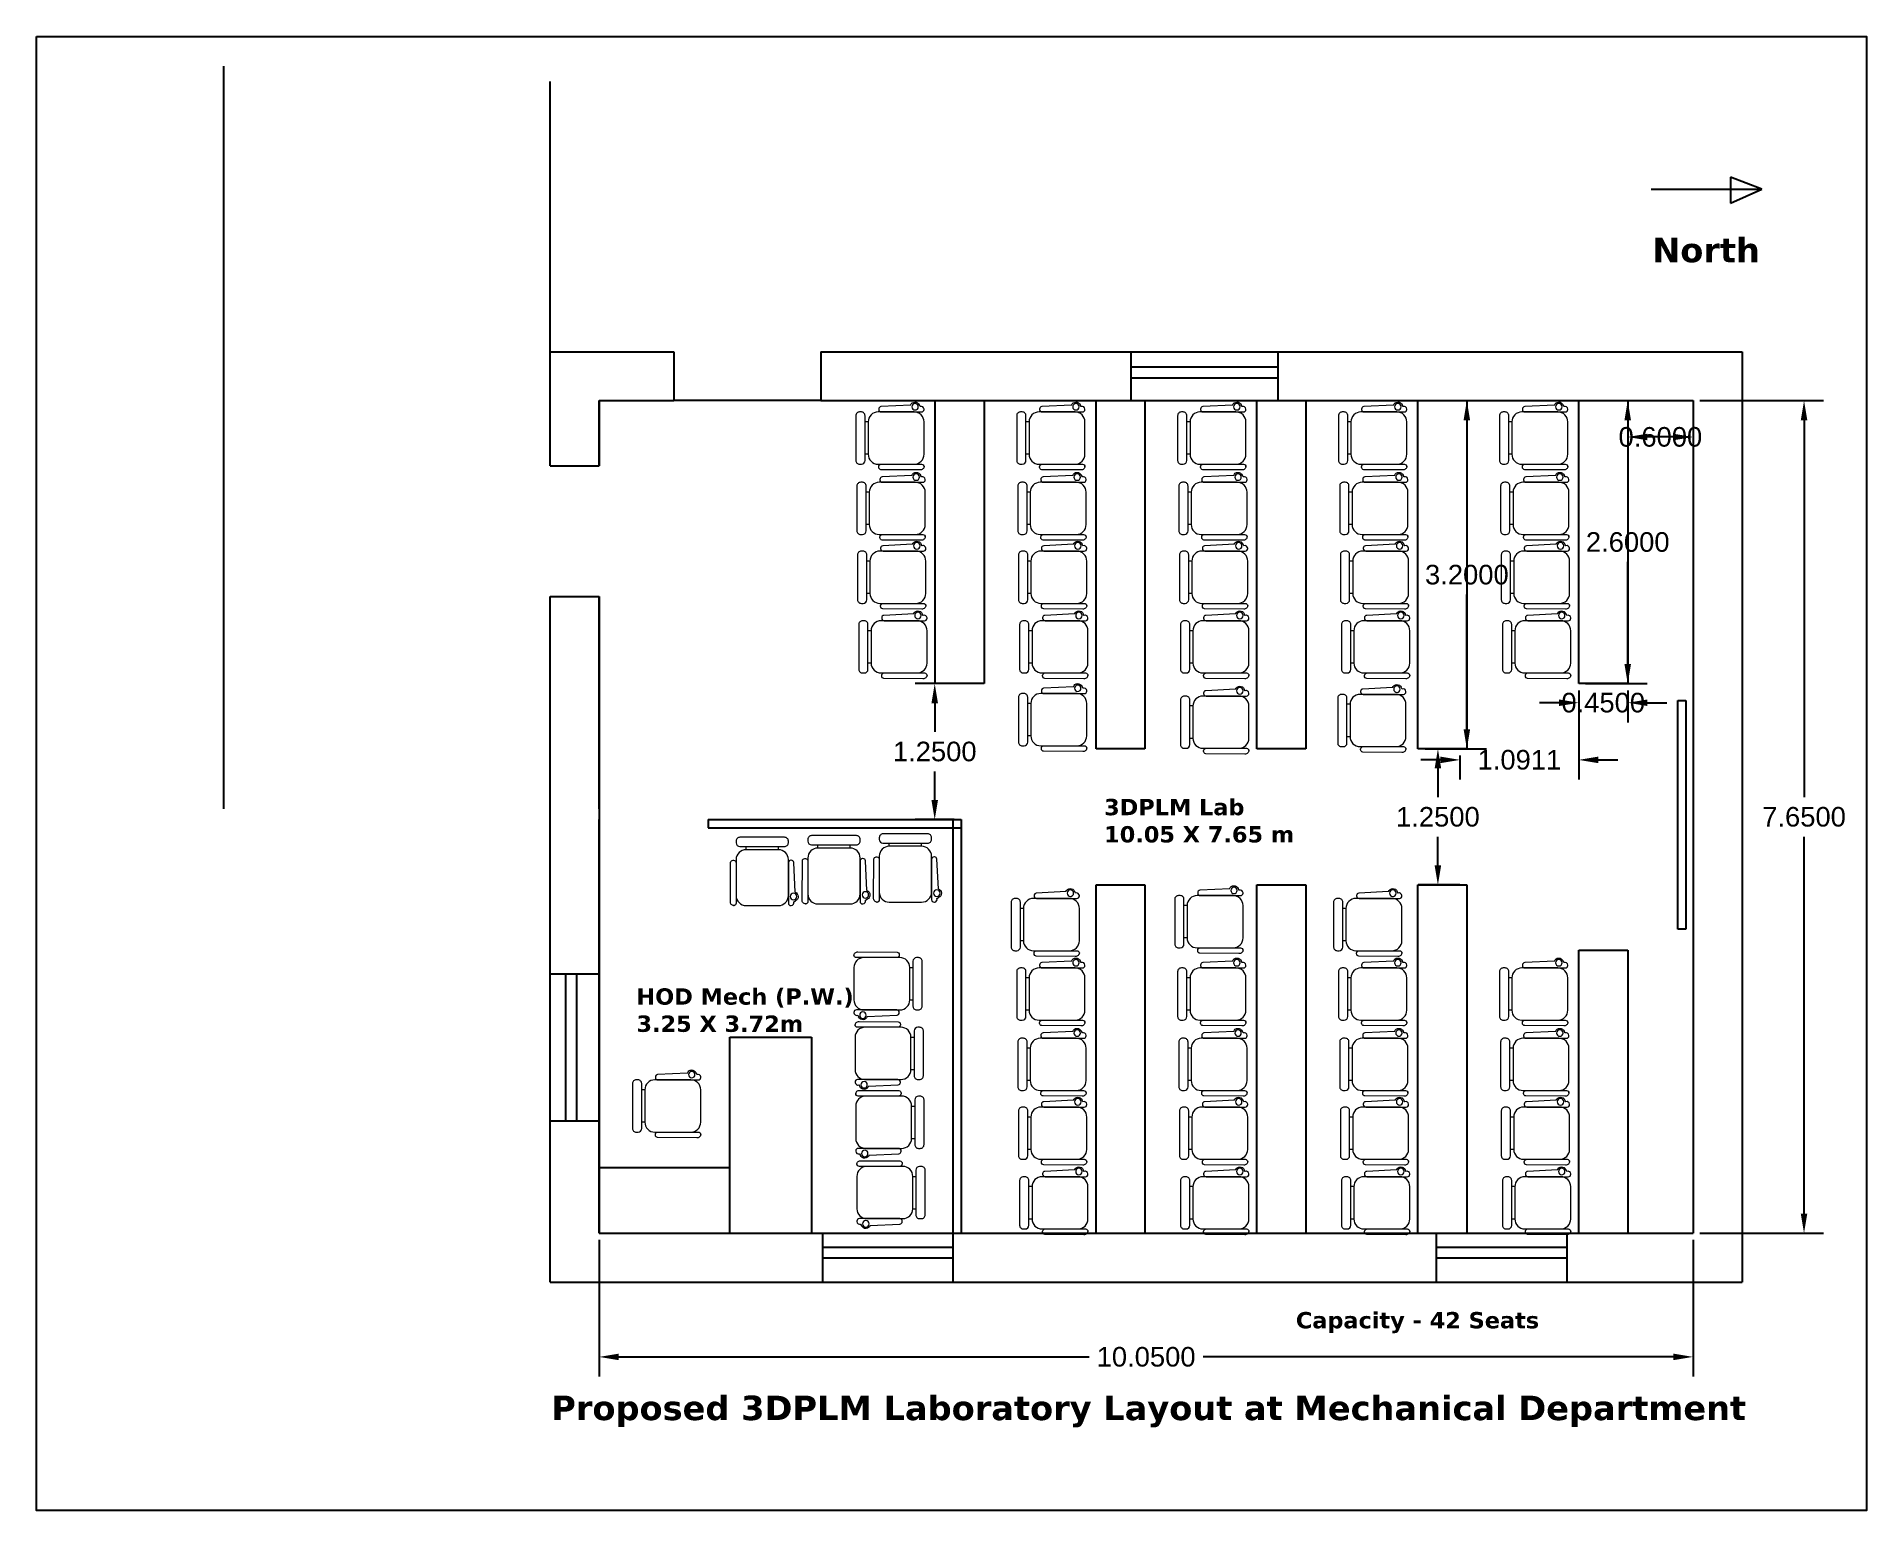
# Model space of a CAD drawing. Header units: inches. Extents: x 3 to 174, y -42 to 17.
# Drawn here: x 17.49 to 34.3, y -41.75 to -28.2 of the extents above; entities that cross this region are included whole.
import ezdxf

# ---------------------------------------------------------------- set-up
doc = ezdxf.new("R2010")
doc.units = ezdxf.units.IN
doc.header["$MEASUREMENT"] = 0
doc.layers.add('FUR', color=1, linetype='Continuous', lineweight=15)
doc.layers.add('FURN', color=10, linetype='Continuous', lineweight=9)
doc.styles.get("Standard").update_dxf_attribs({"font": 'arial.ttf'})
doc.dimstyles.get("Standard").update_dxf_attribs({"dimtxt": 0.18, "dimasz": 0.18, "dimexe": 0.18, "dimexo": 0.0625, "dimgap": 0.09, "dimtad": 0, "dimtih": 1, "dimtoh": 1, "dimdec": 4, "dimzin": 0, "dimdsep": 46, "dimtxsty": 'Standard', "dimcen": 0.09, "dimadec": 0, "dimazin": 0, "dimtfac": 1, "dimtdec": 4, "dimtofl": 0, "dimtmove": 0, "dimatfit": 3, "dimfxl": 1, "dimtolj": 1, "dimtzin": 0, "dimarcsym": 0})

msp = doc.modelspace()

# ---------------------------------------------------------------- texts
at = {"attachment_point": 1}
for s, width, insert, char_height in [('{\\fVerdana|b1|i0|c0|p34;North}', 2.9985292, (32.33654, -30.05153), 0.225), ('{\\fVerdana|b1|i0|c0|p34;3DPLM Lab\\P10.05 X 7.65 m }', 3.7504321, (27.30123, -35.20761), 0.15), ('{\\fVerdana|b1|i0|c0|p34;HOD Mech (P.W.)\\P3.25 X 3.72m}', 3.7504321, (23.00434, -36.94814), 0.15), ('{\\fVerdana|b1|i0|c0|p34;Capacity - 42 Seats}', 3.7504321, (29.06283, -39.92256), 0.15), ('{\\fVerdana|b1|i0|c0|p34;Proposed 3DPLM Laboratory Layout at Mechanical Department}', 18.2030363, (22.2214, -40.69087), 0.225)]:
    msp.add_mtext_dynamic_manual_height_columns(s, width=width, gutter_width=1, heights=[0], dxfattribs=dict(at, insert=insert, char_height=char_height))

# ---------------------------------------------------------------- blocks, each defined once
blk = doc.blocks.new('CINE CHAIR')
at = {"layer": 'FUR', "color": 48, "lineweight": 0}
for p, q in [((448043.776, 57308.306), (448043.8, 57308.306)), ((448043.776, 57308.058), (448043.8, 57308.058))]:
    blk.add_line(p, q, dxfattribs=at)
blk.add_lwpolyline([(448043.45, 57308.434), (448043.678, 57308.423, -0.388092), (448043.695, 57308.404), (448043.695, 57308.401, -0.414214), (448043.676, 57308.382), (448043.367, 57308.382, -0.414214), (448043.348, 57308.401), (448043.348, 57308.404, -0.491313), (448043.377, 57308.423), (448043.384, 57308.436)], format="xyb", dxfattribs=at)
for points in [[(448043.424, 57308.382), (448043.7, 57308.382, -0.414214), (448043.776, 57308.306), (448043.776, 57308.058, -0.414214), (448043.7, 57307.982), (448043.424, 57307.982, -0.414214), (448043.348, 57308.058), (448043.348, 57308.306, -0.414214)], [(448043.828, 57308.382), (448043.842, 57308.382, -0.414214), (448043.871, 57308.353), (448043.871, 57308.01, -0.414214), (448043.842, 57307.982), (448043.828, 57307.982, -0.414214), (448043.8, 57308.01), (448043.8, 57308.353, -0.414214)], [(448043.379, 57307.938), (448043.678, 57307.94, 0.393133), (448043.695, 57307.959), (448043.695, 57307.963, 0.414214), (448043.676, 57307.982), (448043.367, 57307.982, 0.414214), (448043.348, 57307.963), (448043.348, 57307.966, 0.435766)]]:
    blk.add_lwpolyline(points, format="xyb", close=True, dxfattribs=at)
blk.add_circle((448043.417, 57308.422), 0.0249, dxfattribs=at)
blk.add_arc((448043.417, 57308.422), 0.0356, 19.6628, 156.9494, dxfattribs=at)
blk = doc.blocks.new('*D16')
at = {"color": 0, "lineweight": -2}
for p, q in [((22.662, -39.26), (22.662, -40.515)), ((32.712, -39.26), (32.712, -40.515)), ((22.842, -40.335), (27.163, -40.335)), ((32.532, -40.335), (28.212, -40.335))]:
    blk.add_line(p, q, dxfattribs=at)
at = {"color": 0}
for points in [[(22.842, -40.305), (22.842, -40.365), (22.662, -40.335)], [(32.532, -40.305), (32.532, -40.365), (32.712, -40.335)]]:
    blk.add_solid(points, dxfattribs=at)
at = {"layer": 'Defpoints', "color": 0}
for p in [(22.662, -39.198), (32.712, -39.198), (32.712, -40.335)]:
    blk.add_point(p, dxfattribs=at)
at = {"color": 0, "insert": (27.687, -40.335), "char_height": 0.18, "attachment_point": 5}
blk.add_mtext('\\A1;10.0500', dxfattribs=at)
blk = doc.blocks.new('*D17')
at = {"color": 0, "lineweight": -2}
for p, q in [((32.775, -31.548), (33.912, -31.548)), ((33.732, -31.728), (33.732, -35.191)), ((33.732, -39.018), (33.732, -35.555)), ((32.775, -39.198), (33.912, -39.198))]:
    blk.add_line(p, q, dxfattribs=at)
at = {"color": 0}
for points in [[(33.702, -31.728), (33.762, -31.728), (33.732, -31.548)], [(33.702, -39.018), (33.762, -39.018), (33.732, -39.198)]]:
    blk.add_solid(points, dxfattribs=at)
at = {"layer": 'Defpoints', "color": 0}
for p in [(32.712, -31.548), (33.732, -31.548), (32.712, -39.198)]:
    blk.add_point(p, dxfattribs=at)
at = {"color": 0, "insert": (33.732, -35.373), "char_height": 0.18, "attachment_point": 5}
blk.add_mtext('\\A1;7.6500', dxfattribs=at)
blk = doc.blocks.new('*D18')
at = {"color": 0, "lineweight": -2}
for p, q in [((32.112, -31.61), (32.112, -32.062)), ((32.712, -31.61), (32.712, -32.062)), ((32.532, -31.882), (32.292, -31.882))]:
    blk.add_line(p, q, dxfattribs=at)
at = {"color": 0}
for points in [[(32.292, -31.852), (32.292, -31.912), (32.112, -31.882)], [(32.532, -31.852), (32.532, -31.912), (32.712, -31.882)]]:
    blk.add_solid(points, dxfattribs=at)
at = {"layer": 'Defpoints', "color": 0}
for p in [(32.112, -31.548), (32.712, -31.548), (32.112, -31.882)]:
    blk.add_point(p, dxfattribs=at)
at = {"color": 0, "insert": (32.412, -31.882), "char_height": 0.18, "attachment_point": 5}
blk.add_mtext('\\A1;0.6000', dxfattribs=at)
blk = doc.blocks.new('*D19')
at = {"color": 0, "lineweight": -2}
for p, q in [((30.571, -34.748), (30.188, -34.748)), ((30.368, -34.928), (30.368, -35.191)), ((30.368, -35.818), (30.368, -35.555)), ((30.571, -35.998), (30.188, -35.998))]:
    blk.add_line(p, q, dxfattribs=at)
at = {"color": 0}
for points in [[(30.338, -34.928), (30.398, -34.928), (30.368, -34.748)], [(30.338, -35.818), (30.398, -35.818), (30.368, -35.998)]]:
    blk.add_solid(points, dxfattribs=at)
at = {"layer": 'Defpoints', "color": 0}
for p in [(30.634, -34.748), (30.368, -35.998), (30.634, -35.998)]:
    blk.add_point(p, dxfattribs=at)
at = {"color": 0, "insert": (30.368, -35.373), "char_height": 0.18, "attachment_point": 5}
blk.add_mtext('\\A1;1.2500', dxfattribs=at)
blk = doc.blocks.new('*D20')
at = {"color": 0, "lineweight": -2}
for p, q in [((26.136, -34.148), (25.565, -34.148)), ((25.745, -34.328), (25.745, -34.591)), ((25.745, -35.218), (25.745, -34.955)), ((25.925, -35.398), (25.565, -35.398))]:
    blk.add_line(p, q, dxfattribs=at)
at = {"color": 0}
for points in [[(25.715, -34.328), (25.775, -34.328), (25.745, -34.148)], [(25.715, -35.218), (25.775, -35.218), (25.745, -35.398)]]:
    blk.add_solid(points, dxfattribs=at)
at = {"layer": 'Defpoints', "color": 0}
for p in [(26.198, -34.148), (25.745, -35.398), (25.987, -35.398)]:
    blk.add_point(p, dxfattribs=at)
at = {"color": 0, "insert": (25.745, -34.773), "char_height": 0.18, "attachment_point": 5}
blk.add_mtext('\\A1;1.2500', dxfattribs=at)
blk = doc.blocks.new('*D21')
at = {"color": 0, "lineweight": -2}
for p, q in [((31.662, -34.21), (31.662, -34.504)), ((32.112, -34.21), (32.112, -34.504)), ((31.482, -34.324), (31.302, -34.324)), ((32.292, -34.324), (32.472, -34.324))]:
    blk.add_line(p, q, dxfattribs=at)
at = {"color": 0}
for points in [[(31.482, -34.294), (31.482, -34.354), (31.662, -34.324)], [(32.292, -34.294), (32.292, -34.354), (32.112, -34.324)]]:
    blk.add_solid(points, dxfattribs=at)
at = {"layer": 'Defpoints', "color": 0}
for p in [(31.662, -34.148), (32.112, -34.148), (32.112, -34.324)]:
    blk.add_point(p, dxfattribs=at)
at = {"color": 0, "insert": (31.887, -34.324), "char_height": 0.18, "attachment_point": 5}
blk.add_mtext('\\A1;0.4500', dxfattribs=at)
blk = doc.blocks.new('*D22')
at = {"color": 0, "lineweight": -2}
for p, q in [((31.662, -34.21), (31.662, -35.029)), ((30.391, -34.849), (30.211, -34.849)), ((30.571, -34.81), (30.571, -35.029)), ((31.842, -34.849), (32.022, -34.849))]:
    blk.add_line(p, q, dxfattribs=at)
at = {"color": 0}
for points in [[(30.391, -34.819), (30.391, -34.879), (30.571, -34.849)], [(31.842, -34.819), (31.842, -34.879), (31.662, -34.849)]]:
    blk.add_solid(points, dxfattribs=at)
at = {"layer": 'Defpoints', "color": 0}
for p in [(31.662, -34.148), (30.571, -34.748), (31.662, -34.849)]:
    blk.add_point(p, dxfattribs=at)
at = {"color": 0, "insert": (31.117, -34.849), "char_height": 0.18, "attachment_point": 5}
blk.add_mtext('\\A1;1.0911', dxfattribs=at)
blk = doc.blocks.new('*D23')
at = {"color": 0, "lineweight": -2}
for p, q in [((31.725, -31.548), (32.292, -31.548)), ((32.112, -31.728), (32.112, -32.666)), ((32.112, -33.968), (32.112, -33.03)), ((31.725, -34.148), (32.292, -34.148))]:
    blk.add_line(p, q, dxfattribs=at)
at = {"color": 0}
for points in [[(32.082, -31.728), (32.142, -31.728), (32.112, -31.548)], [(32.082, -33.968), (32.142, -33.968), (32.112, -34.148)]]:
    blk.add_solid(points, dxfattribs=at)
at = {"layer": 'Defpoints', "color": 0}
for p in [(31.662, -31.548), (31.662, -34.148), (32.112, -34.148)]:
    blk.add_point(p, dxfattribs=at)
at = {"color": 0, "insert": (32.112, -32.848), "char_height": 0.18, "attachment_point": 5}
blk.add_mtext('\\A1;2.6000', dxfattribs=at)
blk = doc.blocks.new('*D24')
at = {"color": 0, "lineweight": -2}
for p, q in [((30.246, -31.548), (30.814, -31.548)), ((30.634, -31.728), (30.634, -32.966)), ((30.634, -34.568), (30.634, -33.33)), ((30.251, -34.748), (30.814, -34.748))]:
    blk.add_line(p, q, dxfattribs=at)
at = {"color": 0}
for points in [[(30.604, -31.728), (30.664, -31.728), (30.634, -31.548)], [(30.604, -34.568), (30.664, -34.568), (30.634, -34.748)]]:
    blk.add_solid(points, dxfattribs=at)
at = {"layer": 'Defpoints', "color": 0}
for p in [(30.184, -31.548), (30.188, -34.748), (30.634, -34.748)]:
    blk.add_point(p, dxfattribs=at)
at = {"color": 0, "insert": (30.634, -33.148), "char_height": 0.18, "attachment_point": 5}
blk.add_mtext('\\A1;3.2000', dxfattribs=at)

# ---------------------------------------------------------------- dimensions: what is measured, and where the dimension line sits
for base, p1, p2, picture, middle in [((30.63389, -34.74794), (30.18389, -31.54794), (30.18839, -34.74794), '*D24', (30.63389, -33.14794)), ((32.11248, -34.14794), (31.66248, -31.54794), (31.66248, -34.14794), '*D23', (32.11248, -32.84794)), ((33.73185, -31.54794), (32.71248, -39.19794), (32.71248, -31.54794), '*D17', (33.73185, -35.37294)), ((25.74528, -35.39794), (26.19809, -34.14794), (25.98748, -35.39794), '*D20', (25.74528, -34.77294)), ((30.36839, -35.99794), (30.63389, -34.74794), (30.63389, -35.99794), '*D19', (30.36839, -35.37294))]:
    dim = msp.add_linear_dim(base=base, p1=p1, p2=p2, angle=90, dimstyle='Standard')
    dim.commit()
    dim.dimension.update_dxf_attribs({"geometry": picture, "text_midpoint": middle})
for base, p1, p2, picture, middle in [((32.11248, -31.88188), (32.71248, -31.54794), (32.11248, -31.54794), '*D18', (32.41248, -31.88188)), ((32.11248, -34.32378), (31.66248, -34.14794), (32.11248, -34.14794), '*D21', (31.88748, -34.32378))]:
    dim = msp.add_linear_dim(base=base, p1=p1, p2=p2, dimstyle='Standard')
    dim.commit()
    dim.dimension.update_dxf_attribs({"geometry": picture, "text_midpoint": middle, "dimtype": 160})
for base, p1, p2, picture, middle in [((31.66248, -34.84925), (30.57139, -34.74794), (31.66248, -34.14794), '*D22', (31.11693, -34.84925)), ((32.71248, -40.33477), (22.66248, -39.19794), (32.71248, -39.19794), '*D16', (27.68748, -40.33477))]:
    dim = msp.add_linear_dim(base=base, p1=p1, p2=p2, dimstyle='Standard')
    dim.commit()
    dim.dimension.update_dxf_attribs({"geometry": picture, "text_midpoint": middle})

# ---------------------------------------------------------------- linework, layer by layer
for p, q in [((19.21248, -33.34794), (19.21248, -28.47487)), ((22.21248, -31.09794), (22.21248, -28.61688)), ((33.3431, -29.60457), (33.05492, -29.49484)), ((33.05492, -29.49484), (33.05492, -29.73419)), ((32.32627, -29.60457), (33.3431, -29.60457)), ((33.05492, -29.73419), (33.3431, -29.60457)), ((22.21248, -32.14794), (22.21248, -31.09794)), ((22.21248, -31.09794), (23.34872, -31.09794)), ((23.34872, -31.09794), (23.34872, -31.54794)), ((24.69872, -31.09794), (33.16248, -31.09794)), ((24.69872, -31.09794), (24.69872, -31.54794)), ((27.54769, -31.09794), (27.54769, -31.54794)), ((28.89769, -31.09794), (28.89769, -31.54794)), ((33.16248, -31.09794), (33.16248, -39.64794)), ((27.54769, -31.23786), (28.89769, -31.23786)), ((27.54769, -31.33786), (28.89769, -31.33786)), ((22.66248, -32.14794), (22.66248, -31.54794)), ((22.66248, -31.54794), (23.34872, -31.54794)), ((22.66248, -31.54794), (23.34872, -31.54794)), ((22.66248, -31.54794), (22.66248, -32.14794)), ((24.69872, -31.54794), (23.34872, -31.54794)), ((24.69872, -31.54794), (26.36248, -31.54794)), ((24.69872, -31.54794), (26.36248, -31.54794)), ((25.74809, -34.14794), (25.74809, -31.54794)), ((26.19809, -31.54794), (26.19809, -34.14794)), ((26.19809, -31.54794), (26.19809, -34.14794)), ((26.36248, -31.54794), (32.71248, -31.54794)), ((27.22669, -31.54794), (27.67669, -31.54794)), ((27.22669, -34.74794), (27.22669, -31.54794)), ((27.67669, -31.54794), (27.67669, -34.74794)), ((28.70529, -31.54794), (29.15529, -31.54794)), ((28.70529, -34.74794), (28.70529, -31.54794)), ((29.15529, -31.54794), (29.15529, -34.74794)), ((30.18389, -31.54794), (30.63389, -31.54794)), ((30.18389, -34.74794), (30.18389, -31.54794)), ((30.63389, -31.54794), (30.63389, -34.74794)), ((31.66248, -31.54794), (32.11248, -31.54794)), ((31.66248, -34.14794), (31.66248, -31.54794)), ((32.11248, -31.54794), (32.11248, -34.14794)), ((32.71248, -31.54794), (32.71248, -39.19794)), ((22.21248, -32.14794), (22.66248, -32.14794)), ((32.71248, -32.74794), (32.71248, -33.19794)), ((19.21248, -35.29794), (19.21248, -33.34794)), ((22.21248, -35.29794), (22.21248, -33.34794)), ((22.21248, -33.34794), (22.66248, -33.34794)), ((22.66248, -35.29794), (22.66248, -33.34794)), ((22.66248, -33.34794), (22.66248, -39.19794)), ((26.19809, -34.14794), (25.74809, -34.14794)), ((32.11248, -34.14794), (31.66248, -34.14794)), ((32.71248, -34.22654), (32.71248, -34.67654)), ((32.57211, -36.40438), (32.57211, -34.30438)), ((32.57211, -34.30438), (32.64711, -34.30438)), ((32.64711, -34.30438), (32.64711, -36.40438)), ((27.67669, -34.74794), (27.22669, -34.74794)), ((29.15529, -34.74794), (28.70529, -34.74794)), ((30.63389, -34.74794), (30.18389, -34.74794)), ((22.21248, -39.64794), (22.21248, -35.29794)), ((22.66248, -39.19794), (22.66248, -35.39794)), ((23.66248, -35.39794), (23.66248, -35.47294)), ((23.66248, -35.39794), (25.98748, -35.39794)), ((23.66248, -35.47294), (25.98748, -35.47294)), ((25.91248, -35.39794), (25.91248, -39.19794)), ((25.91248, -35.39794), (25.91248, -39.19794)), ((25.98748, -35.39794), (25.98748, -39.19794)), ((32.71248, -35.70513), (32.71248, -36.15513)), ((27.22669, -39.19794), (27.22669, -35.99794)), ((27.22669, -35.99794), (27.67669, -35.99794)), ((27.67669, -35.99794), (27.67669, -39.19794)), ((28.70529, -39.19794), (28.70529, -35.99794)), ((28.70529, -35.99794), (29.15529, -35.99794)), ((29.15529, -35.99794), (29.15529, -39.19794)), ((30.18389, -39.19794), (30.18389, -35.99794)), ((30.18389, -35.99794), (30.63389, -35.99794)), ((30.63389, -35.99794), (30.63389, -39.19794)), ((32.64711, -36.40438), (32.57211, -36.40438)), ((31.66248, -39.19794), (31.66248, -36.59794)), ((31.66248, -36.59794), (32.11248, -36.59794)), ((32.11248, -36.59794), (32.11248, -39.19794)), ((22.66248, -36.8176), (22.21248, -36.8176)), ((22.35213, -36.8176), (22.35213, -38.1676)), ((22.45213, -36.8176), (22.45213, -38.1676)), ((32.71248, -37.18373), (32.71248, -37.63373)), ((23.86248, -39.19794), (23.86248, -37.39794)), ((23.86248, -37.39794), (24.61248, -37.39794)), ((24.61248, -37.39794), (24.61248, -39.19794)), ((22.66248, -38.1676), (22.21248, -38.1676)), ((23.86248, -38.59794), (22.66248, -38.59794)), ((23.86248, -39.19794), (23.86248, -38.59794)), ((22.66248, -39.19794), (32.71248, -39.19794)), ((22.66248, -39.19794), (23.86248, -39.19794)), ((24.71248, -39.19794), (24.71248, -39.64794)), ((24.71248, -39.32536), (25.91248, -39.32536)), ((25.91248, -39.19794), (25.91248, -39.64794)), ((30.35229, -39.19794), (30.35229, -39.64794)), ((30.35229, -39.32536), (31.55229, -39.32536)), ((31.55229, -39.19794), (31.55229, -39.64794)), ((24.71248, -39.42536), (25.91248, -39.42536)), ((30.35229, -39.42536), (31.55229, -39.42536)), ((22.21248, -39.64794), (33.16248, -39.64794))]:
    msp.add_line(p, q)
msp.add_lwpolyline([(17.49306, -28.20276), (34.305, -28.20276), (34.305, -41.74545), (17.49306, -41.74545)], close=True)

# ---------------------------------------------------------------- block references
at = {"layer": 'FURN', "yscale": 1.200000000000003, "zscale": 1.2}
for p, xscale, rotation in [((537678.69253, -68793.67227), -1.200000000000013, 0.0008565926002913), ((537680.17113, -68793.67227), -1.200000000000012, 0.0008565926002913), ((537681.64972, -68793.67227), -1.200000000000012, 0.0008565926002913), ((537683.12832, -68793.67227), -1.200000000000012, 0.0008565926002913), ((537684.60692, -68793.67227), -1.200000000000012, 0.0008565926002913), ((537678.70311, -68794.31841), -1.200000000000012, 0.0008565926002913), ((537680.18171, -68794.31841), -1.200000000000012, 0.0008565926002913), ((537681.66031, -68794.31841), -1.200000000000012, 0.0008565926002913), ((537683.1389, -68794.31841), -1.200000000000012, 0.0008565926002913), ((537684.6175, -68794.31841), -1.200000000000012, 0.0008565926002913), ((537678.70909, -68794.95089), -1.200000000000013, 0.0008565926002913), ((537680.18769, -68794.95089), -1.200000000000012, 0.0008565926002913), ((537681.66629, -68794.95089), -1.200000000000012, 0.0008565926002913), ((537683.14489, -68794.95089), -1.200000000000012, 0.0008565926002913), ((537684.62348, -68794.95089), -1.200000000000012, 0.0008565926002913), ((537678.71968, -68795.59083), -1.200000000000013, 0.0008565926002913), ((537680.19828, -68795.59083), -1.200000000000012, 0.0008565926002913), ((537681.67688, -68795.59083), -1.200000000000012, 0.0008565926002913), ((537683.15547, -68795.59083), -1.200000000000012, 0.0008565926002913), ((537684.63407, -68795.59083), -1.200000000000012, 0.0008565926002913), ((537680.18729, -68796.25963), -1.200000000000012, 0.0008565926002913), ((537681.67702, -68796.28276), -1.200000000000012, 0.0008565926002913), ((537683.12044, -68796.26734), -1.200000000000012, 0.0008565926002913), ((-68737.62029, -537689.23332), -1.200000000000012, 270.0008565926003), ((-68736.9608, -537689.21829), -1.200000000000013, 270.0008565926003), ((-68736.30446, -537689.20228), -1.200000000000013, 270.0008565926003), ((537680.11956, -68798.14253), -1.200000000000012, 0.0008565926002913), ((537681.62307, -68798.11633), -1.200000000000012, 0.0008565926002913), ((537683.08288, -68798.14253), -1.200000000000012, 0.0008565926002913), ((-537628.04326, 68724.87421), -1.200000000000013, 180.0008565926003), ((537680.17113, -68798.78107), -1.200000000000011, 0.0008565926002913), ((537681.64972, -68798.78107), -1.200000000000011, 0.0008565926002913), ((537683.12832, -68798.78107), -1.200000000000011, 0.0008565926002913), ((537684.60692, -68798.78107), -1.200000000000011, 0.0008565926002913), ((-537628.03268, 68724.23427), -1.200000000000013, 180.0008565926003), ((537680.18171, -68799.42721), -1.200000000000011, 0.0008565926002913), ((537681.66031, -68799.42721), -1.200000000000011, 0.0008565926002913), ((537683.1389, -68799.42721), -1.200000000000011, 0.0008565926002913), ((537684.6175, -68799.42721), -1.200000000000011, 0.0008565926002913), ((537676.64065, -68799.80956), -1.200000000000012, 0.0008565926002913), ((-537628.0267, 68723.60179), -1.200000000000012, 180.0008565926003), ((537680.18769, -68800.05969), -1.200000000000012, 0.0008565926002913), ((537681.66629, -68800.05969), -1.200000000000012, 0.0008565926002913), ((537683.14489, -68800.05969), -1.200000000000012, 0.0008565926002913), ((537684.62348, -68800.05969), -1.200000000000012, 0.0008565926002913), ((-537628.01611, 68722.95565), -1.200000000000012, 180.0008565926003), ((537680.19828, -68800.69963), -1.200000000000012, 0.0008565926002913), ((537681.67688, -68800.69963), -1.200000000000012, 0.0008565926002913), ((537683.15547, -68800.69963), -1.200000000000012, 0.0008565926002913), ((537684.63407, -68800.69963), -1.200000000000012, 0.0008565926002913)]:
    msp.add_blockref('CINE CHAIR', p, dxfattribs=dict(at, xscale=xscale, rotation=rotation))

msp.set_redraw_order([(e.dxf.handle, doc.entitydb.next_handle()) for e in msp.query("TEXT MTEXT ATTDEF DIMENSION ARC_DIMENSION")])  # texts and dimensions are drawn at this point

doc.saveas('drawing.dxf')
